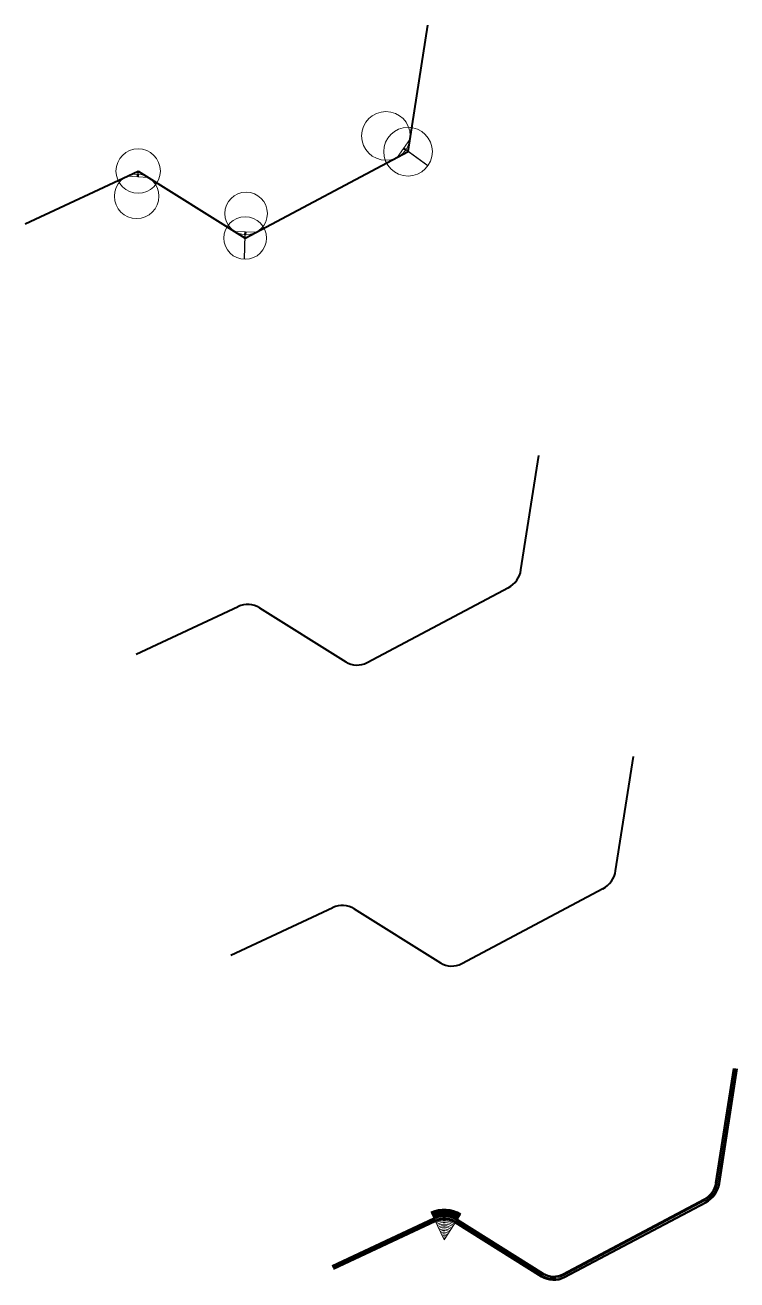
# Model space of a CAD drawing. Header units: metres. Extents: x 8490 to 19635, y 3785 to 12736.
# Drawn here: x 18038 to 19635, y 7388 to 10201 of the extents above; entities that cross this region are included whole.
import ezdxf

# ---------------------------------------------------------------- set-up
doc = ezdxf.new("R2010")
doc.units = ezdxf.units.M
for name, color, linetype, lineweight in [('Layer1', 1, 'Continuous', 9), ('Layer2', 2, 'Continuous', 20), ('Layer3', 3, 'Continuous', 30), ('Layer4', 4, 'Continuous', 40), ('Layer5', 5, 'Continuous', 50)]:
    doc.layers.add(name, color=color, linetype=linetype, lineweight=lineweight)

msp = doc.modelspace()

# ---------------------------------------------------------------- linework, layer by layer
at = {"layer": 'Layer1'}
for p, q in [((18897.221, 9917.001), (18901.417, 9944.045)), ((18897.221, 9917.001), (18873.038, 9904.191)), ((18291.696, 9873.506), (18267.16, 9862.037)), ((18291.696, 9873.506), (18314.663, 9859.152)), ((18531.81, 9723.443), (18508.474, 9738.027)), ((18531.81, 9723.443), (18556.128, 9736.324)), ((19591.546, 7604.652), (19631.386, 7861.418)), ((19246.269, 7397.016), (19563.255, 7564.924)), ((18728.183, 7415.624), (18956.851, 7522.518)), ((19005.227, 7519.581), (19198.615, 7398.719))]:
    msp.add_line(p, q, dxfattribs=at)
for centre, radius in [((18847.496, 9952.411), 54.567), ((18897.221, 9917.001), 54.567), ((18291.696, 9873.506), 49.822), ((18288.259, 9816.905), 49.822), ((18533.778, 9778.516), 47.746), ((18531.81, 9723.443), 47.746)]:
    msp.add_circle(centre, radius, dxfattribs=at)
for centre, radius, start, end in [((19537.637, 7613.103), 54.567, 297.819864, 351.270561), ((18978.4, 7477.598), 49.822, 57.422169, 115.628278), ((18978.4, 7477.598), 42.622, 57.422169, 115.628278), ((18978.4, 7477.598), 39.022, 57.422169, 115.628278), ((18978.4, 7477.598), 35.422, 57.422169, 115.628278), ((18978.4, 7477.598), 31.822, 57.422169, 115.628278), ((18978.4, 7477.598), 28.222, 57.422169, 115.628278), ((18978.4, 7477.598), 24.622, 57.422169, 115.628278), ((18978.4, 7477.598), 21.022, 57.422169, 115.628278), ((18978.4, 7477.598), 17.422, 57.422169, 115.628278), ((18978.4, 7477.598), 13.822, 57.422169, 115.628278), ((18978.4, 7477.598), 10.222, 57.422169, 115.628278), ((18978.4, 7477.598), 6.622, 57.422169, 115.628278), ((18978.4, 7477.598), 3.022, 57.422169, 115.628278), ((19223.92, 7439.209), 47.746, 237.996534, 297.909633)]:
    msp.add_arc(centre, radius, start, end, dxfattribs=at)
at = {"layer": 'Layer2'}
for p, q in [((18873.038, 9904.191), (18901.417, 9944.045)), ((18267.16, 9862.037), (18314.663, 9859.152)), ((18508.474, 9738.027), (18556.128, 9736.324)), ((18949.065, 7538.747), (18978.4, 7477.598)), ((18978.4, 7477.598), (19014.919, 7534.748))]:
    msp.add_line(p, q, dxfattribs=at)
at = {"layer": 'Layer3'}
for p, q in [((18941.67, 9885.349), (18891.945, 9920.759)), ((18291.696, 9873.506), (18291.278, 9866.636)), ((18530.105, 9675.727), (18532.073, 9730.801))]:
    msp.add_line(p, q, dxfattribs=at)
at = {"layer": 'Layer4'}
for p, q in [((18897.221, 9917.001), (18941.245, 10200.726)), ((18531.81, 9723.443), (18897.221, 9917.001)), ((18038.042, 9754.932), (18291.696, 9873.506)), ((18291.696, 9873.506), (18531.81, 9723.443)), ((19150.516, 8979.369), (19190.357, 9236.136)), ((18805.24, 8771.734), (19122.226, 8939.641)), ((18287.154, 8790.342), (18515.821, 8897.236)), ((18564.197, 8894.298), (18757.585, 8773.437)), ((19362.799, 8304.638), (19402.639, 8561.404)), ((19017.522, 8097.002), (19334.508, 8264.91)), ((18499.437, 8115.61), (18728.104, 8222.504)), ((18776.48, 8219.567), (18969.868, 8098.705))]:
    msp.add_line(p, q, dxfattribs=at)
for centre, radius, start, end in [((19096.608, 8987.821), 54.567, 297.819864, 351.270561), ((18537.371, 8852.315), 49.822, 57.422169, 115.628278), ((18782.89, 8813.926), 47.746, 237.996534, 297.909633), ((19308.89, 8313.089), 54.567, 297.819864, 351.270561), ((18749.653, 8177.584), 49.822, 57.422169, 115.628278), ((18995.173, 8139.195), 47.746, 237.996534, 297.909633)]:
    msp.add_arc(centre, radius, start, end, dxfattribs=at)
at = {"layer": 'Layer5'}
for p, q in [((18891.945, 9920.759), (18887.228, 9924.118)), ((18291.278, 9866.636), (18290.912, 9860.594)), ((18532.073, 9730.801), (18532.301, 9737.175)), ((19587.988, 7605.204), (19627.828, 7861.97)), ((19595.103, 7604.1), (19634.943, 7860.866)), ((19244.584, 7400.197), (19561.57, 7568.105)), ((19247.954, 7393.835), (19564.94, 7561.742)), ((18726.659, 7418.885), (18955.326, 7525.779)), ((18729.708, 7412.363), (18958.375, 7519.257)), ((19003.319, 7516.528), (19196.707, 7395.666)), ((19007.134, 7522.633), (19200.523, 7401.772))]:
    msp.add_line(p, q, dxfattribs=at)
for centre, radius, start, end in [((19537.637, 7613.103), 50.967, 297.819864, 351.270561), ((19537.637, 7613.103), 58.167, 297.819864, 351.270561), ((18978.4, 7477.598), 67.822, 57.422169, 115.628278), ((18978.4, 7477.598), 64.222, 57.422169, 115.628278), ((18978.4, 7477.598), 60.622, 57.422169, 115.628278), ((18978.4, 7477.598), 57.022, 57.422169, 115.628278), ((18978.4, 7477.598), 53.422, 57.422169, 115.628278), ((18978.4, 7477.598), 46.222, 57.422169, 115.628278), ((19223.92, 7439.209), 44.146, 237.996534, 297.909633), ((19223.92, 7439.209), 51.346, 237.996534, 297.909633)]:
    msp.add_arc(centre, radius, start, end, dxfattribs=at)

doc.saveas('drawing.dxf')
